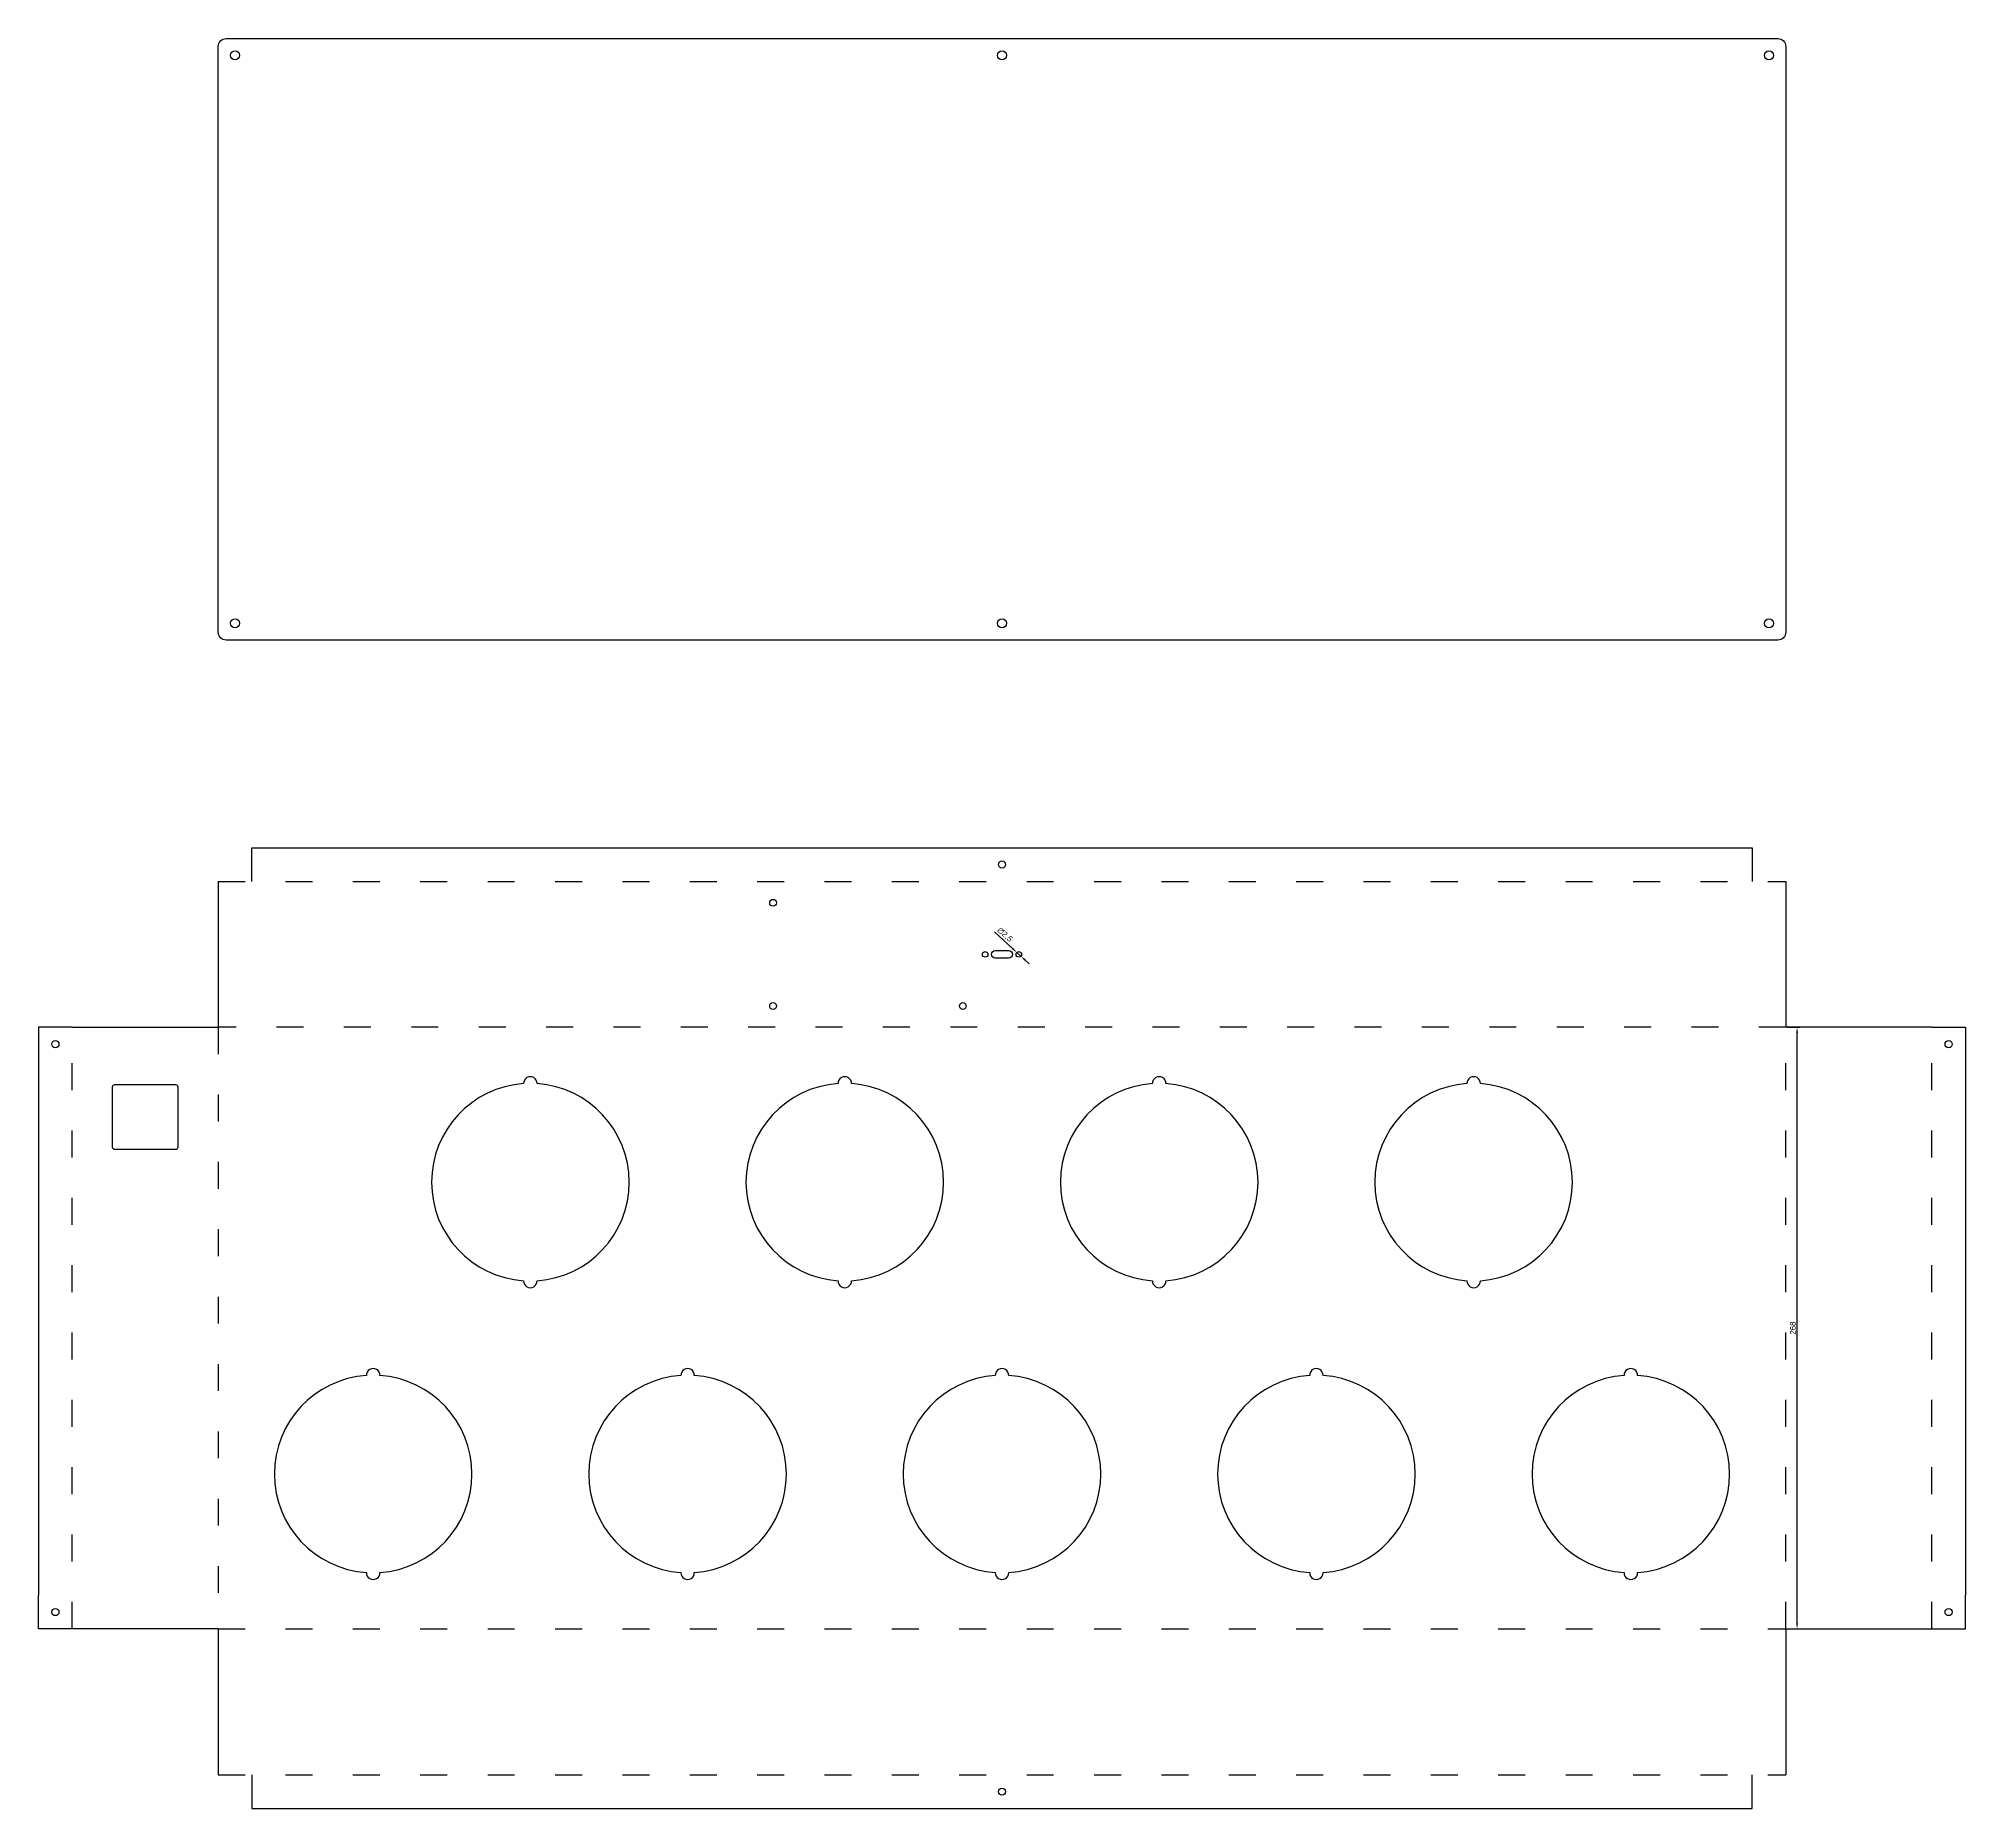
# Model space of a CAD drawing. Header units: millimetres. Extents: x 273 to 1131, y 281 to 1070.
import ezdxf

# ---------------------------------------------------------------- set-up
doc = ezdxf.new("R2010")
doc.units = ezdxf.units.MM
doc.linetypes.add('ACAD_ISO03W100', pattern=[30, 12, -18])
doc.layers.add('Corte A (3mm Acr. Negro)', color=210, linetype='Continuous')
doc.styles.get("Standard").update_dxf_attribs({"font": 'arial.ttf'})
doc.dimstyles.new('ISO-25', dxfattribs={"dimtxt": 2.5, "dimasz": 2.5, "dimexe": 1.25, "dimexo": 0.625, "dimtad": 1, "dimtxsty": 'Standard', "dimcen": 2.5, "dimadec": 0, "dimazin": 0, "dimtfac": 1, "dimtmove": 0, "dimatfit": 3, "dimfxl": 0, "dimarcsym": 0})

# ---------------------------------------------------------------- blocks, each defined once
blk = doc.blocks.new('*D3')
at = {"color": 0, "lineweight": -2, "transparency": 16777216}
for p, q in [((1051.43, 629.26), (1057.08, 629.26)), ((1055.83, 363.76), (1055.83, 626.76)), ((1051.43, 361.26), (1057.08, 361.26))]:
    blk.add_line(p, q, dxfattribs=at)
at = {"color": 0, "transparency": 16777216}
for points in [[(1055.42, 626.76), (1056.25, 626.76), (1055.83, 629.26)], [(1055.42, 363.76), (1056.25, 363.76), (1055.83, 361.26)]]:
    blk.add_solid(points, dxfattribs=at)
at = {"layer": 'Defpoints', "color": 0, "transparency": 16777216}
for p in [(1050.8, 629.26), (1055.83, 629.26), (1050.8, 361.26)]:
    blk.add_point(p, dxfattribs=at)
at = {"color": 0, "transparency": 16777216, "insert": (1053.93, 495.26), "char_height": 2.5, "attachment_point": 5, "rotation": 90}
blk.add_mtext('268', dxfattribs=at)
blk = doc.blocks.new('*D10')
at = {"color": 0, "lineweight": -2, "transparency": 16777216}
for p, q in [((698.41, 671.77), (706.54, 664.3)), ((710.22, 660.92), (708.38, 662.61)), ((712.07, 659.23), (713.91, 657.53))]:
    blk.add_line(p, q, dxfattribs=at)
at = {"color": 0, "transparency": 16777216}
for points in [[(706.82, 664.61), (706.26, 663.99), (708.38, 662.61)], [(712.35, 659.53), (711.78, 658.92), (710.22, 660.92)]]:
    blk.add_solid(points, dxfattribs=at)
at = {"layer": 'Defpoints', "color": 0, "transparency": 16777216}
for p in [(708.38, 662.61), (710.22, 660.92)]:
    blk.add_point(p, dxfattribs=at)
at = {"color": 0, "transparency": 16777216, "insert": (703.02, 670.47), "char_height": 2.5, "attachment_point": 5, "rotation": 317.43794}
blk.add_mtext('∅2,5', dxfattribs=at)

msp = doc.modelspace()

# ---------------------------------------------------------------- linework, layer by layer
for p, q in [((287.804, 629.262), (272.804, 629.262)), ((1115.804, 629.262), (1130.804, 629.262)), ((272.804, 614.262), (272.804, 376.262)), ((1130.804, 614.262), (1130.804, 376.262)), ((517.654, 430.262), (517.649, 430.262)), ((657.654, 430.262), (657.649, 430.262)), ((797.654, 430.262), (797.649, 430.262)), ((937.654, 430.262), (937.66, 430.262)), ((287.804, 361.262), (272.804, 361.262)), ((1115.804, 361.262), (1130.804, 361.262))]:
    msp.add_line(p, q)
at = {"color": 30, "true_color": 0xf8991e}
for p, q in [((272.804, 629.262), (272.804, 614.262)), ((1130.804, 629.262), (1130.804, 614.262)), ((272.804, 361.262), (272.804, 376.262)), ((1130.804, 361.262), (1130.804, 376.262))]:
    msp.add_line(p, q, dxfattribs=at)
at = {"linetype": 'ACAD_ISO03W100'}
for p, q in [((287.804, 361.262), (287.804, 629.262)), ((1115.804, 361.262), (1115.804, 629.262))]:
    msp.add_line(p, q, dxfattribs=at)
at = {"color": 1}
for p, q in [((287.804, 629.262), (352.804, 629.262)), ((1115.804, 629.262), (1050.804, 629.262)), ((352.804, 361.262), (287.804, 361.262)), ((1050.804, 361.262), (1115.804, 361.262))]:
    msp.add_line(p, q, dxfattribs=at)
for points in [[(356.304, 1069.749), (1047.304, 1069.749, -0.4142136), (1050.804, 1066.249), (1050.804, 805.249, -0.4142136), (1047.304, 801.749), (356.304, 801.749, -0.4142136), (352.804, 805.249), (352.804, 1066.249, -0.4142136)], [(333.804, 574.762), (306.804, 574.762, -0.4142136), (305.804, 575.762), (305.804, 602.762, -0.4142136), (306.804, 603.762), (333.804, 603.762, -0.4142136), (334.804, 602.762), (334.804, 575.762, -0.4142136)], [(488.805, 516.364, 1.0346923), (494.802, 516.364, 0.9340289), (494.802, 604.16, 1.0346923), (488.805, 604.16, 0.9340289)], [(628.805, 516.364, 1.0346923), (634.802, 516.364, 0.9340289), (634.802, 604.16, 1.0346923), (628.805, 604.16, 0.9340289)], [(768.805, 516.364, 1.0346923), (774.802, 516.364, 0.9340289), (774.802, 604.16, 1.0346923), (768.805, 604.16, 0.9340289)], [(908.805, 516.364, 1.0346923), (914.802, 516.364, 0.9340289), (914.802, 604.16, 1.0346923), (908.805, 604.16, 0.9340289)], [(418.805, 386.364, 1.0346923), (424.802, 386.364, 0.9340289), (424.802, 474.16, 1.0346923), (418.805, 474.16, 0.9340289)], [(558.805, 386.364, 1.0346923), (564.802, 386.364, 0.9340289), (564.802, 474.16, 1.0346923), (558.805, 474.16, 0.9340289)], [(698.805, 386.364, 1.0346923), (704.802, 386.364, 0.9340289), (704.802, 474.16, 1.0346923), (698.805, 474.16, 0.9340289)], [(838.805, 386.364, 1.0346923), (844.802, 386.364, 0.9340289), (844.802, 474.16, 1.0346923), (838.805, 474.16, 0.9340289)], [(978.805, 386.364, 1.0346923), (984.802, 386.364, 0.9340289), (984.802, 474.16, 1.0346923), (978.805, 474.16, 0.9340289)]]:
    msp.add_lwpolyline(points, format="xyb", close=True)
for points in [[(367.804, 694.262), (367.804, 709.262), (1035.804, 709.262), (1035.804, 694.262)], [(367.804, 296.262), (367.804, 281.262), (1035.804, 281.262), (1035.804, 296.262)]]:
    msp.add_lwpolyline(points)
at = {"linetype": 'ACAD_ISO03W100'}
for points in [[(352.804, 694.262), (1050.804, 694.262)], [(352.804, 296.262), (1050.804, 296.262)]]:
    msp.add_lwpolyline(points, dxfattribs=at)
at = {"color": 1}
for points in [[(352.804, 694.262), (352.804, 629.262)], [(1050.804, 694.262), (1050.804, 629.262)], [(352.804, 361.262), (352.804, 296.262)], [(1050.804, 361.262), (1050.804, 296.262)]]:
    msp.add_lwpolyline(points, dxfattribs=at)
at = {"linetype": 'ACAD_ISO03W100'}
msp.add_lwpolyline([(352.804, 629.262), (352.804, 361.262), (1050.804, 361.262), (1050.804, 629.262)], close=True, dxfattribs=at)
for centre, radius in [((360.304, 1062.249), 2), ((701.804, 1062.249), 2), ((1043.304, 1062.249), 2), ((360.304, 809.249), 2), ((701.804, 809.249), 2), ((1043.304, 809.249), 2), ((694.304, 661.762), 1.25), ((709.304, 661.762), 1.25)]:
    msp.add_circle(centre, radius)
at = {"color": 3}
for centre in [(701.804, 701.762), (280.304, 621.762), (1123.304, 621.762), (280.304, 368.762), (1123.304, 368.762), (701.804, 288.762)]:
    msp.add_circle(centre, 1.6, dxfattribs=at)
at = {"color": 0}
for centre in [(599.857, 684.762), (599.857, 638.762), (684.357, 638.762)]:
    msp.add_circle(centre, 1.5, dxfattribs=at)
at = {"layer": 'Corte A (3mm Acr. Negro)', "color": 0}
msp.add_lwpolyline([(704.851, 663.512, -0.9174739), (704.771, 660.012), (698.771, 660.012, -0.9013549), (698.771, 663.512)], format="xyb", close=True, dxfattribs=at)

# ---------------------------------------------------------------- dimensions: what is measured, and where the dimension line sits
dim = msp.add_diameter_dim_2p(p1=(710.224, 660.916), p2=(708.383, 662.607), dimstyle='ISO-25')
dim.commit()
dim.dimension.update_dxf_attribs({"geometry": '*D10', "text_midpoint": (703.022, 670.475)})
dim = msp.add_linear_dim(base=(1055.832, 629.262), p1=(1050.804, 361.262), p2=(1050.804, 629.262), angle=90, dimstyle='ISO-25')
dim.commit()
dim.dimension.update_dxf_attribs({"geometry": '*D3', "text_midpoint": (1053.931, 495.262)})

doc.saveas('drawing.dxf')
